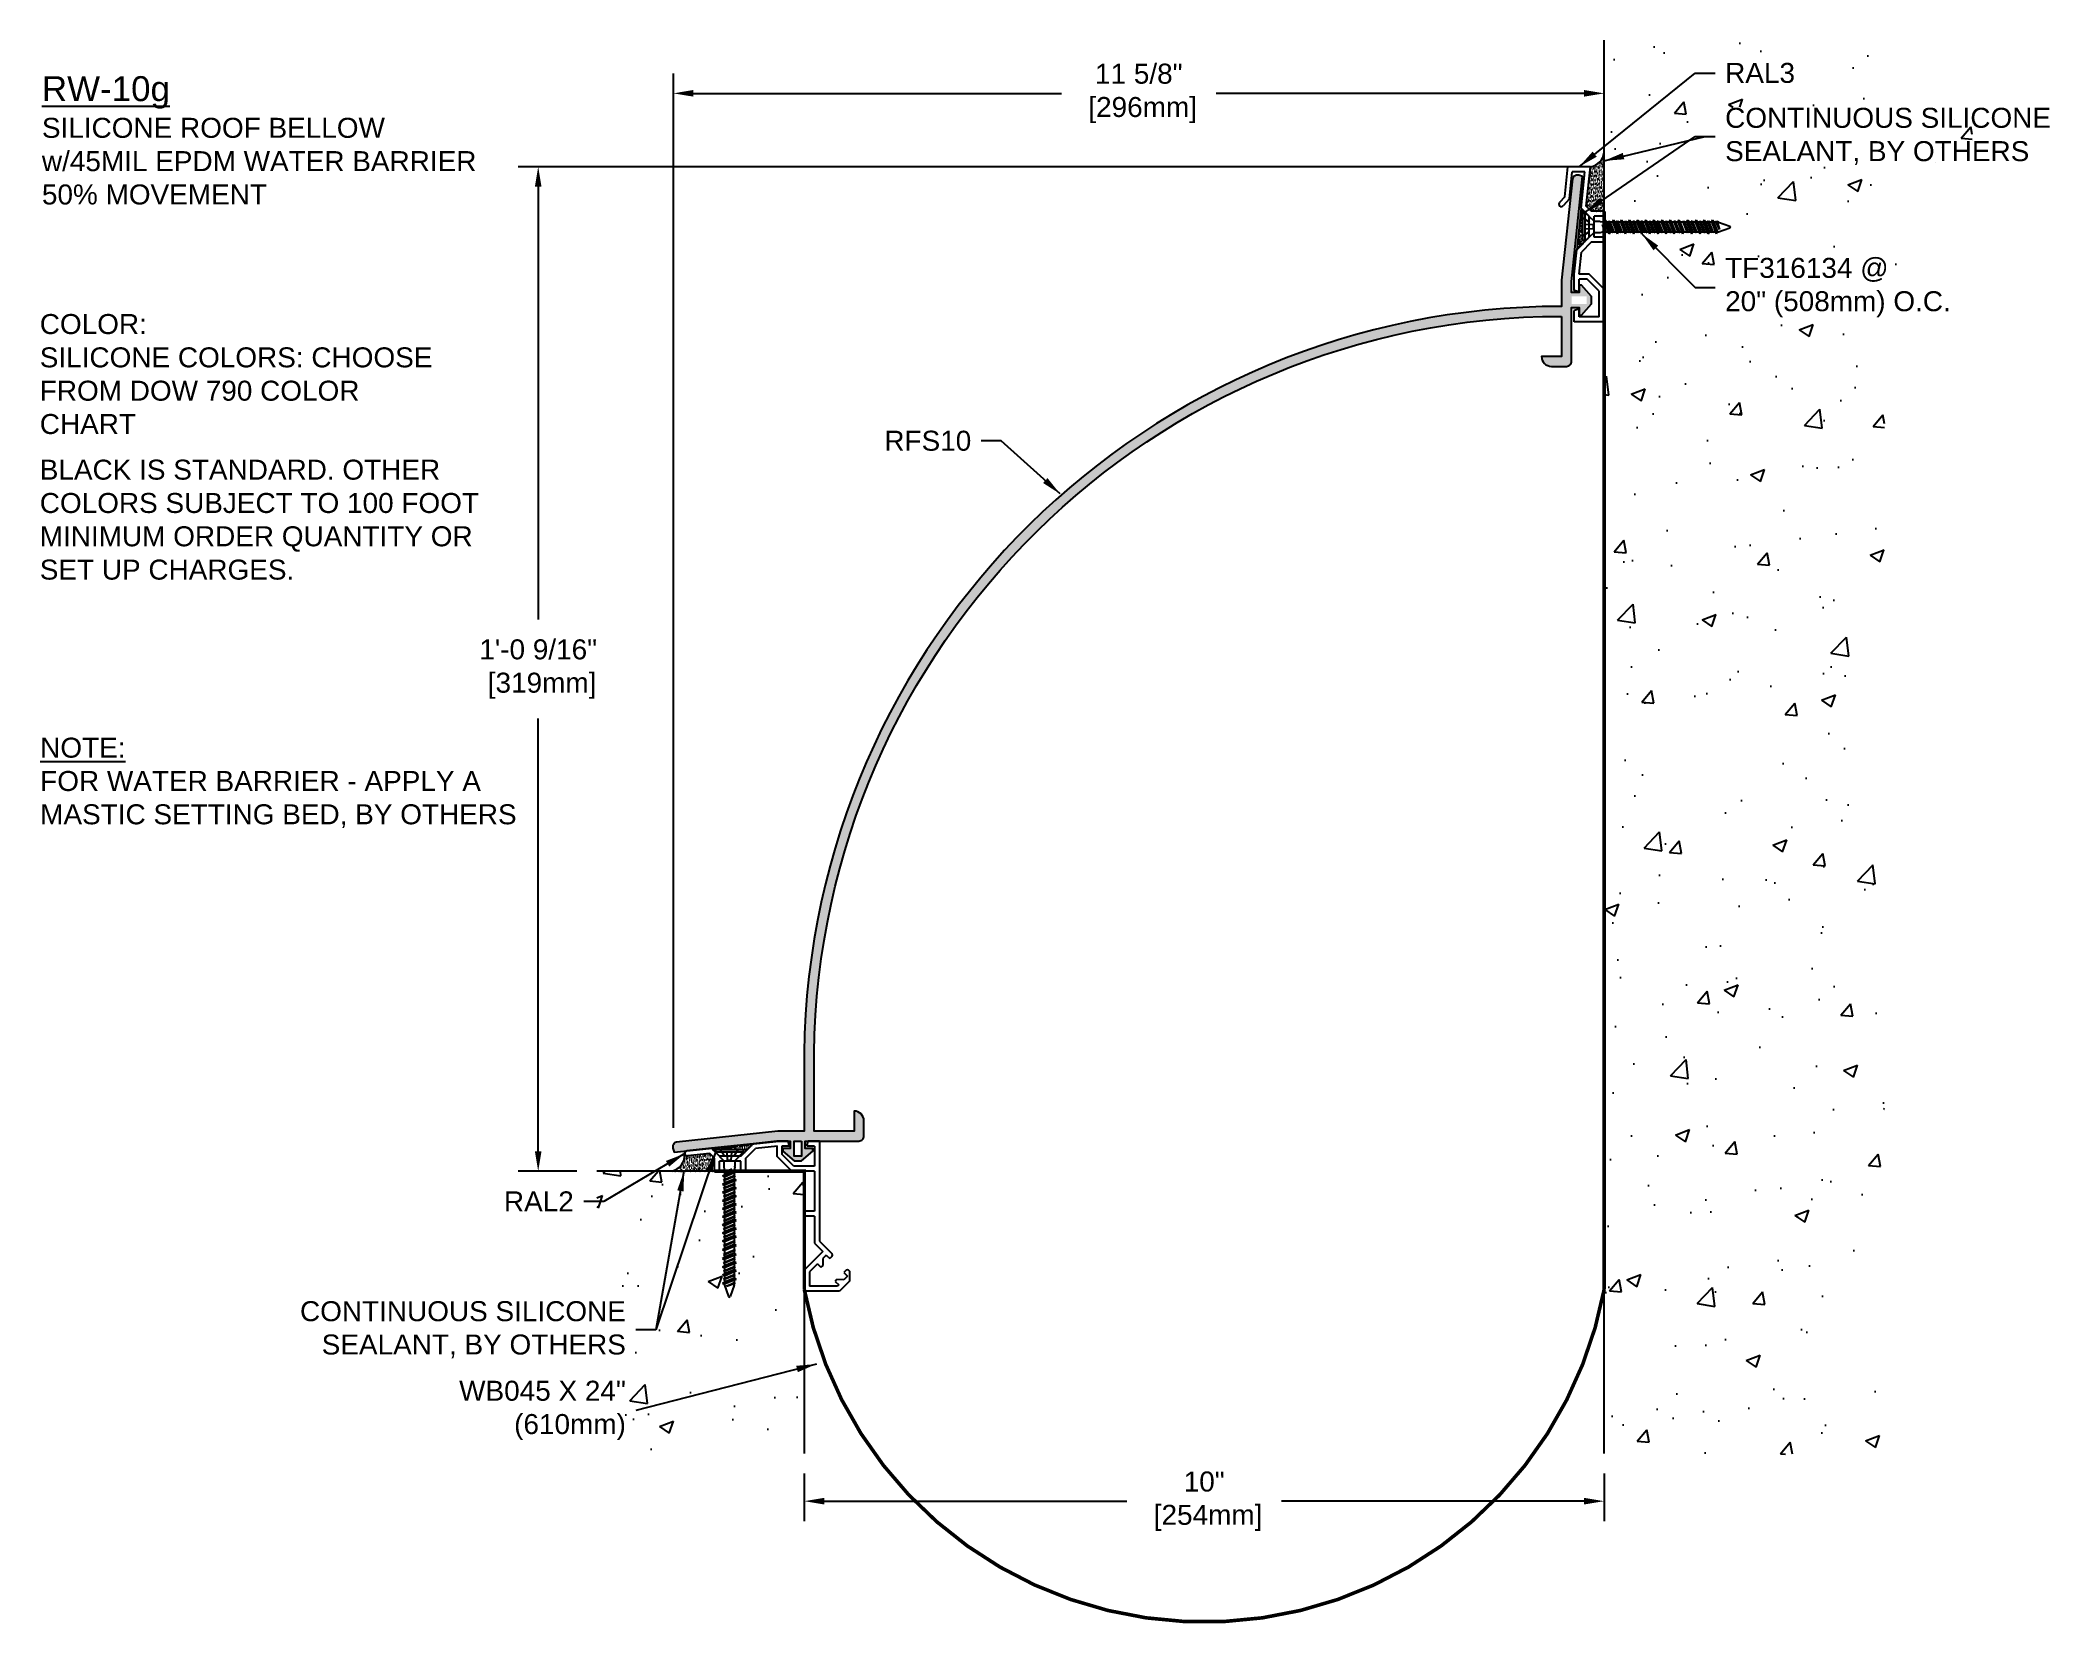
# Model space of a CAD drawing. Header units: inches. Extents: x -0.5 to 24.6, y -1.1 to 18.7.
import ezdxf

# ---------------------------------------------------------------- set-up
doc = ezdxf.new("R2010")
doc.units = ezdxf.units.IN
doc.header["$MEASUREMENT"] = 0
doc.linetypes.add('DASHED', pattern=[0.75, 0.5, -0.25])
for name, color, linetype in [('Anchors', 4, 'Continuous'), ('Conditions', 1, 'Continuous'), ('Dimensions', 3, 'Continuous'), ('Fillers', 2, 'Continuous'), ('Metals', 7, 'Continuous'), ('TEXT', 2, 'Continuous')]:
    doc.layers.add(name, color=color, linetype=linetype)
doc.styles.add('ARIAL', font='arial.ttf')
doc.dimstyles.new('Arial', dxfattribs={"dimtxt": 0.25, "dimasz": 0.25, "dimexe": 0.25, "dimexo": 0.25, "dimgap": 0.25, "dimtad": 0, "dimtih": 1, "dimtoh": 1, "dimdec": 4, "dimzin": 3, "dimdsep": 46, "dimlunit": 4, "dimtxsty": 'ARIAL', "dimcen": 0.25, "dimadec": 0, "dimazin": 0, "dimtfac": 1, "dimtdec": 4, "dimtofl": 0, "dimtmove": 0, "dimatfit": 3, "dimfxl": 0, "dimfrac": 2, "dimtolj": 1, "dimtzin": 0, "dimarcsym": 0})

msp = doc.modelspace()

# ---------------------------------------------------------------- texts
at = {"layer": 'TEXT', "char_height": 0.25, "style": 'ARIAL'}
for s, insert, attachment_point in [('RAL3', (20.5365, 18.32221), 4), ('CONTINUOUS SILICONE\\PSEALANT, BY OTHERS', (20.5365, 17.5304), 4), ('TF316134 @ \\P20" (508mm) O.C.', (20.5365, 15.63918), 4), ('RFS10', (11.11074, 13.7217), 6), ('RAL2', (6.14068, 4.20981), 6), ('CONTINUOUS SILICONE\\PSEALANT, BY OTHERS', (6.79196, 2.60476), 6), ('WB045 X 24"\\P(610mm)', (6.79196, 1.59541), 6)]:
    msp.add_mtext(s, dxfattribs=dict(at, insert=insert, attachment_point=attachment_point))
at = {"layer": 'TEXT', "attachment_point": 1, "style": 'ARIAL'}
for s, insert, char_height, width in [('{\\H0.93985x;\\LRW-10g\\P\\H0.8x;\\lSILICONE ROOF BELLOW\\Pw/45MIL EPDM WATER BARRIER\\P50% MOVEMENT}', (-0.50954, 18.2829), 0.3325, 10.1986292), ('COLOR:{\\L                             \\~\\P}SILICONE COLORS: CHOOSE FROM DOW 790 COLOR CHART', (-0.53627, 15.30777), 0.25, 5.0791442), ('BLACK IS STANDARD. OTHER COLORS SUBJECT TO 100 FOOT  MINIMUM ORDER QUANTITY OR SET UP CHARGES.', (-0.53627, 13.48658), 0.25, 5.8242079), ('{\\LNOTE:}\\PFOR WATER BARRIER - APPLY A MASTIC SETTING BED, BY OTHERS', (-0.53106, 10.00954), 0.25, 6.2268268)]:
    msp.add_mtext(s, dxfattribs=dict(at, insert=insert, char_height=char_height, width=width))

# ---------------------------------------------------------------- blocks, each defined once
blk = doc.blocks.new('*D7')
at = {"layer": 'DEFPOINTS', "color": 0}
for p in [(9.023, 1.058), (19.023, 1.058), (19.023, 0.46)]:
    blk.add_point(p, dxfattribs=at)
at = {"layer": 'Dimensions', "color": 0, "lineweight": -2}
for p, q in [((9.023, 0.808), (9.023, 0.21)), ((19.023, 0.808), (19.023, 0.21)), ((9.273, 0.46), (13.057, 0.46)), ((18.773, 0.46), (14.99, 0.46))]:
    blk.add_line(p, q, dxfattribs=at)
at = {"layer": 'Dimensions', "color": 0}
for points in [[(9.273, 0.502), (9.273, 0.419), (9.023, 0.46)], [(18.773, 0.502), (18.773, 0.419), (19.023, 0.46)]]:
    blk.add_solid(points, dxfattribs=at)
at = {"layer": 'Dimensions', "color": 0, "insert": (14.023, 0.46), "char_height": 0.25, "attachment_point": 5, "style": 'ARIAL'}
blk.add_mtext('\\A1;10"\\P [254mm]', dxfattribs=at)
blk = doc.blocks.new('A$C63CB1885')
for p, q in [((-0.176, 0), (-0.175, 0.018)), ((-0.176, 0), (0.176, 0)), ((-0.176, 0), (-0.07, -0.113)), ((-0.163, 0.029), (0.163, 0.029)), ((0.07, -0.113), (0.176, 0)), ((0.176, 0), (0.175, 0.018)), ((-0.086, -0.302), (0.086, -0.251)), ((-0.074, -0.251), (0.032, -0.215)), ((-0.074, -0.251), (-0.062, -0.245)), ((-0.074, -0.251), (-0.062, -0.257)), ((-0.07, -0.113), (0.07, -0.113)), ((-0.07, -0.113), (-0.07, -0.18)), ((-0.069, -0.189), (-0.063, -0.215)), ((-0.062, -0.245), (0.032, -0.215)), ((0.032, -0.215), (-0.062, -0.257)), ((-0.062, -0.225), (-0.062, -0.245)), ((0.062, -0.238), (-0.062, -0.289)), ((0.062, -0.225), (0.062, -0.238)), ((0.086, -0.251), (0.062, -0.238)), ((0.086, -0.251), (0.062, -0.264)), ((0.069, -0.189), (0.063, -0.215)), ((0.07, -0.113), (0.07, -0.18)), ((-0.086, -0.302), (-0.062, -0.289)), ((-0.086, -0.302), (-0.062, -0.315)), ((-0.086, -0.403), (0.086, -0.353)), ((-0.086, -0.403), (-0.062, -0.391)), ((-0.086, -0.403), (-0.062, -0.416)), ((-0.086, -0.505), (0.086, -0.454)), ((-0.086, -0.505), (-0.062, -0.492)), ((-0.074, -0.353), (0.074, -0.302)), ((-0.074, -0.353), (-0.062, -0.346)), ((-0.074, -0.353), (-0.062, -0.359)), ((-0.074, -0.454), (0.074, -0.403)), ((-0.074, -0.454), (-0.062, -0.448)), ((-0.074, -0.454), (-0.062, -0.46)), ((-0.062, -0.257), (-0.062, -0.289)), ((0.062, -0.264), (-0.062, -0.315)), ((-0.062, -0.346), (0.062, -0.296)), ((0.062, -0.308), (-0.062, -0.359)), ((-0.062, -0.315), (-0.062, -0.346)), ((0.062, -0.34), (-0.062, -0.391)), ((-0.062, -0.359), (-0.062, -0.391)), ((0.062, -0.366), (-0.062, -0.416)), ((-0.062, -0.448), (0.062, -0.397)), ((0.062, -0.41), (-0.062, -0.46)), ((-0.062, -0.416), (-0.062, -0.448)), ((0.062, -0.441), (-0.062, -0.492)), ((-0.062, -0.46), (-0.062, -0.492)), ((0.062, -0.467), (-0.062, -0.518)), ((-0.062, -0.55), (0.062, -0.499)), ((0.062, -0.264), (0.062, -0.296)), ((0.074, -0.302), (0.062, -0.296)), ((0.074, -0.302), (0.062, -0.308)), ((0.062, -0.308), (0.062, -0.34)), ((0.086, -0.353), (0.062, -0.34)), ((0.086, -0.353), (0.062, -0.366)), ((0.062, -0.366), (0.062, -0.397)), ((0.074, -0.403), (0.062, -0.397)), ((0.074, -0.403), (0.062, -0.41)), ((0.062, -0.41), (0.062, -0.441)), ((0.086, -0.454), (0.062, -0.441)), ((0.086, -0.454), (0.062, -0.467)), ((0.062, -0.467), (0.062, -0.499)), ((0.074, -0.505), (0.062, -0.499)), ((-0.086, -0.505), (-0.062, -0.518)), ((-0.086, -0.607), (0.086, -0.556)), ((-0.086, -0.607), (-0.062, -0.594)), ((-0.086, -0.607), (-0.062, -0.619)), ((-0.086, -0.708), (0.086, -0.657)), ((-0.086, -0.708), (-0.062, -0.695)), ((-0.086, -0.708), (-0.062, -0.721)), ((-0.074, -0.556), (0.074, -0.505)), ((-0.074, -0.556), (-0.062, -0.55)), ((-0.074, -0.556), (-0.062, -0.562)), ((-0.074, -0.657), (0.074, -0.607)), ((-0.074, -0.657), (-0.062, -0.651)), ((-0.074, -0.657), (-0.062, -0.664)), ((-0.074, -0.759), (0.074, -0.708)), ((-0.074, -0.759), (-0.062, -0.753)), ((0.062, -0.511), (-0.062, -0.562)), ((-0.062, -0.518), (-0.062, -0.55)), ((0.062, -0.543), (-0.062, -0.594)), ((-0.062, -0.562), (-0.062, -0.594)), ((0.062, -0.569), (-0.062, -0.619)), ((-0.062, -0.651), (0.062, -0.6)), ((0.062, -0.613), (-0.062, -0.664)), ((-0.062, -0.619), (-0.062, -0.651)), ((0.062, -0.644), (-0.062, -0.695)), ((-0.062, -0.664), (-0.062, -0.695)), ((0.062, -0.67), (-0.062, -0.721)), ((-0.062, -0.753), (0.062, -0.702)), ((0.062, -0.714), (-0.062, -0.765)), ((-0.062, -0.721), (-0.062, -0.753)), ((0.062, -0.746), (-0.062, -0.797)), ((0.074, -0.505), (0.062, -0.511)), ((0.062, -0.511), (0.062, -0.543)), ((0.086, -0.556), (0.062, -0.543)), ((0.086, -0.556), (0.062, -0.569)), ((0.062, -0.569), (0.062, -0.6)), ((0.074, -0.607), (0.062, -0.6)), ((0.074, -0.607), (0.062, -0.613)), ((0.062, -0.613), (0.062, -0.644)), ((0.086, -0.657), (0.062, -0.644)), ((0.086, -0.657), (0.062, -0.67)), ((0.062, -0.67), (0.062, -0.702)), ((0.074, -0.708), (0.062, -0.702)), ((0.074, -0.708), (0.062, -0.714)), ((0.062, -0.714), (0.062, -0.746)), ((0.086, -0.759), (0.062, -0.746)), ((-0.086, -0.81), (0.086, -0.759)), ((-0.086, -0.81), (-0.062, -0.797)), ((-0.086, -0.81), (-0.062, -0.823)), ((-0.086, -0.911), (0.086, -0.86)), ((-0.086, -0.911), (-0.062, -0.898)), ((-0.086, -0.911), (-0.062, -0.924)), ((-0.086, -1.013), (0.086, -0.962)), ((-0.086, -1.013), (-0.062, -1)), ((-0.074, -0.759), (-0.062, -0.765)), ((-0.074, -0.86), (0.074, -0.81)), ((-0.074, -0.86), (-0.062, -0.854)), ((-0.074, -0.86), (-0.062, -0.867)), ((-0.074, -0.962), (0.074, -0.911)), ((-0.074, -0.962), (-0.062, -0.956)), ((-0.074, -0.962), (-0.062, -0.968)), ((-0.062, -0.765), (-0.062, -0.797)), ((0.062, -0.772), (-0.062, -0.823)), ((-0.062, -0.854), (0.062, -0.804)), ((0.062, -0.816), (-0.062, -0.867)), ((-0.062, -0.823), (-0.062, -0.854)), ((0.062, -0.848), (-0.062, -0.898)), ((-0.062, -0.867), (-0.062, -0.898)), ((0.062, -0.873), (-0.062, -0.924)), ((-0.062, -0.956), (0.062, -0.905)), ((0.062, -0.917), (-0.062, -0.968)), ((-0.062, -0.924), (-0.062, -0.956)), ((0.062, -0.949), (-0.062, -1)), ((-0.062, -0.968), (-0.062, -1)), ((0.062, -0.975), (-0.062, -1.026)), ((0.086, -0.759), (0.062, -0.772)), ((0.062, -0.772), (0.062, -0.804)), ((0.074, -0.81), (0.062, -0.804)), ((0.074, -0.81), (0.062, -0.816)), ((0.062, -0.816), (0.062, -0.848)), ((0.086, -0.86), (0.062, -0.848)), ((0.086, -0.86), (0.062, -0.873)), ((0.062, -0.873), (0.062, -0.905)), ((0.074, -0.911), (0.062, -0.905)), ((0.074, -0.911), (0.062, -0.917)), ((0.062, -0.917), (0.062, -0.949)), ((0.086, -0.962), (0.062, -0.949)), ((0.086, -0.962), (0.062, -0.975)), ((0.062, -0.975), (0.062, -1.007)), ((-0.086, -1.013), (-0.062, -1.026)), ((-0.086, -1.114), (0.086, -1.064)), ((-0.086, -1.114), (-0.062, -1.101)), ((-0.086, -1.114), (-0.062, -1.127)), ((-0.086, -1.222), (0.086, -1.171)), ((-0.086, -1.222), (-0.062, -1.209)), ((-0.086, -1.222), (-0.062, -1.235)), ((-0.074, -1.064), (0.074, -1.013)), ((-0.074, -1.064), (-0.062, -1.057)), ((-0.074, -1.064), (-0.062, -1.07)), ((-0.074, -1.171), (0.074, -1.121)), ((-0.074, -1.171), (-0.062, -1.165)), ((-0.074, -1.171), (-0.062, -1.178)), ((-0.074, -1.282), (0.074, -1.231)), ((-0.062, -1.057), (0.062, -1.007)), ((0.062, -1.019), (-0.062, -1.07)), ((-0.062, -1.026), (-0.062, -1.057)), ((0.062, -1.051), (-0.062, -1.101)), ((-0.062, -1.07), (-0.062, -1.101)), ((0.062, -1.077), (-0.062, -1.127)), ((-0.062, -1.165), (0.062, -1.115)), ((0.062, -1.127), (-0.062, -1.178)), ((-0.062, -1.127), (-0.062, -1.165)), ((0.062, -1.159), (-0.062, -1.209)), ((-0.062, -1.178), (-0.062, -1.209)), ((0.062, -1.184), (-0.062, -1.235)), ((-0.062, -1.275), (0.062, -1.225)), ((-0.062, -1.235), (-0.062, -1.275)), ((0.062, -1.237), (-0.062, -1.288)), ((0.074, -1.013), (0.062, -1.007)), ((0.074, -1.013), (0.062, -1.019)), ((0.062, -1.019), (0.062, -1.051)), ((0.086, -1.064), (0.062, -1.051)), ((0.086, -1.064), (0.062, -1.077)), ((0.062, -1.077), (0.062, -1.115)), ((0.074, -1.121), (0.062, -1.115)), ((0.074, -1.121), (0.062, -1.127)), ((0.062, -1.127), (0.062, -1.159)), ((0.086, -1.171), (0.062, -1.159)), ((0.086, -1.171), (0.062, -1.184)), ((0.062, -1.184), (0.062, -1.225)), ((0.074, -1.231), (0.062, -1.225)), ((0.074, -1.231), (0.062, -1.237)), ((0.062, -1.237), (0.062, -1.269)), ((-0.086, -1.332), (0.086, -1.282)), ((-0.086, -1.332), (-0.062, -1.319)), ((-0.086, -1.332), (-0.062, -1.345)), ((-0.086, -1.438), (0.086, -1.387)), ((-0.086, -1.438), (-0.062, -1.425)), ((-0.086, -1.438), (-0.062, -1.451)), ((-0.086, -1.54), (0.086, -1.489)), ((-0.074, -1.282), (-0.062, -1.275)), ((-0.074, -1.282), (-0.062, -1.288)), ((-0.074, -1.387), (0.074, -1.336)), ((-0.074, -1.387), (-0.062, -1.381)), ((-0.074, -1.387), (-0.062, -1.393)), ((-0.074, -1.489), (0.074, -1.439)), ((-0.074, -1.489), (-0.062, -1.483)), ((-0.074, -1.489), (-0.062, -1.496)), ((0.062, -1.269), (-0.062, -1.319)), ((-0.062, -1.288), (-0.062, -1.319)), ((0.062, -1.295), (-0.062, -1.345)), ((-0.062, -1.381), (0.062, -1.33)), ((0.062, -1.343), (-0.062, -1.393)), ((-0.062, -1.345), (-0.062, -1.381)), ((0.062, -1.374), (-0.062, -1.425)), ((-0.062, -1.393), (-0.062, -1.425)), ((0.062, -1.4), (-0.062, -1.451)), ((-0.062, -1.483), (0.062, -1.433)), ((0.062, -1.445), (-0.062, -1.496)), ((-0.062, -1.451), (-0.062, -1.483)), ((0.062, -1.477), (-0.062, -1.527)), ((-0.062, -1.496), (-0.062, -1.527)), ((0.062, -1.502), (-0.062, -1.553)), ((0.086, -1.282), (0.062, -1.269)), ((0.086, -1.282), (0.062, -1.295)), ((0.062, -1.295), (0.062, -1.33)), ((0.074, -1.336), (0.062, -1.33)), ((0.074, -1.336), (0.062, -1.343)), ((0.062, -1.343), (0.062, -1.374)), ((0.086, -1.387), (0.062, -1.374)), ((0.086, -1.387), (0.062, -1.4)), ((0.062, -1.4), (0.062, -1.433)), ((0.074, -1.439), (0.062, -1.433)), ((0.074, -1.439), (0.062, -1.445)), ((0.062, -1.445), (0.062, -1.477)), ((0.086, -1.489), (0.062, -1.477)), ((0.086, -1.489), (0.062, -1.502)), ((0.062, -1.502), (0.062, -1.535)), ((-0.086, -1.54), (-0.062, -1.527)), ((-0.086, -1.54), (-0.062, -1.553)), ((-0.086, -1.643), (0.086, -1.592)), ((-0.086, -1.643), (-0.062, -1.63)), ((-0.086, -1.643), (-0.062, -1.655)), ((-0.074, -1.592), (0.074, -1.541)), ((-0.074, -1.592), (-0.062, -1.586)), ((-0.074, -1.592), (-0.062, -1.598)), ((-0.062, -1.586), (0.062, -1.535)), ((0.062, -1.547), (-0.062, -1.598)), ((-0.062, -1.553), (-0.062, -1.586)), ((0.062, -1.579), (-0.062, -1.63)), ((-0.062, -1.598), (-0.062, -1.63)), ((0.062, -1.605), (-0.062, -1.655)), ((-0.06, -1.668), (-0.01, -1.81)), ((-0.034, -1.679), (0.062, -1.636)), ((-0.034, -1.679), (0.074, -1.643)), ((0.062, -1.649), (-0.034, -1.679)), ((0.06, -1.668), (0.01, -1.81)), ((0.074, -1.541), (0.062, -1.535)), ((0.074, -1.541), (0.062, -1.547)), ((0.062, -1.547), (0.062, -1.579)), ((0.086, -1.592), (0.062, -1.579)), ((0.086, -1.592), (0.062, -1.605)), ((0.062, -1.605), (0.062, -1.652)), ((0.074, -1.643), (0.062, -1.636)), ((0.074, -1.643), (0.062, -1.649))]:
    blk.add_line(p, q)
at = {"linetype": 'DASHED', "ltscale": 0.025}
for p, q in [((-0.113, 0.029), (-0.024, -0.106)), ((-0.024, -0.106), (-0.031, 0.028)), ((0.024, -0.106), (0.031, 0.029)), ((0.112, 0.029), (0.024, -0.106)), ((-0.024, -0.106), (0.024, -0.106))]:
    blk.add_line(p, q, dxfattribs=at)
for centre, radius, start, end in [((-0.163, 0.017), 0.0112, 90, 175), ((0.163, 0.017), 0.0112, 5, 90), ((-0.023, -0.18), 0.0465, 180, 191.9357), ((-0.109, -0.225), 0.0465, 0, 11.9357), ((0.109, -0.225), 0.0465, 168.0643, 180), ((0.023, -0.18), 0.0465, 348.0643, 0), ((-0.016, -1.652), 0.0465, 183.9476, 199.3058), ((0.016, -1.652), 0.0465, 340.6942, 0), ((0, -1.806), 0.0106, 204.1001, 335.8999)]:
    blk.add_arc(centre, radius, start, end)
blk = doc.blocks.new('TF316134')
blk.add_blockref('A$C63CB1885', (0, -0.0285))
blk = doc.blocks.new('*D8')
at = {"layer": 'DEFPOINTS', "color": 0}
for p in [(5.696, 17.15), (18.852, 17.15), (6.429, 4.587)]:
    blk.add_point(p, dxfattribs=at)
at = {"layer": 'Dimensions', "color": 0, "lineweight": -2}
for p, q in [((18.602, 17.15), (5.446, 17.15)), ((5.696, 16.9), (5.696, 11.489)), ((5.696, 4.837), (5.696, 10.248)), ((6.179, 4.587), (5.446, 4.587))]:
    blk.add_line(p, q, dxfattribs=at)
at = {"layer": 'Dimensions', "color": 0}
for points in [[(5.654, 16.9), (5.737, 16.9), (5.696, 17.15)], [(5.654, 4.837), (5.737, 4.837), (5.696, 4.587)]]:
    blk.add_solid(points, dxfattribs=at)
at = {"layer": 'Dimensions', "color": 0, "insert": (5.696, 10.868), "char_height": 0.25, "attachment_point": 5, "style": 'ARIAL'}
blk.add_mtext('\\A1;1\'-0 9/16"\\P [319mm]', dxfattribs=at)
blk = doc.blocks.new('*D9')
at = {"layer": 'DEFPOINTS', "color": 0}
for p in [(19.023, 18.068), (19.023, 17.225), (7.386, 4.878)]:
    blk.add_point(p, dxfattribs=at)
at = {"layer": 'Dimensions', "color": 0, "lineweight": -2}
for p, q in [((7.386, 5.128), (7.386, 18.318)), ((19.023, 17.475), (19.023, 18.318)), ((7.636, 18.068), (12.238, 18.068)), ((18.773, 18.068), (14.171, 18.068))]:
    blk.add_line(p, q, dxfattribs=at)
at = {"layer": 'Dimensions', "color": 0}
for points in [[(7.636, 18.11), (7.636, 18.027), (7.386, 18.068)], [(18.773, 18.11), (18.773, 18.027), (19.023, 18.068)]]:
    blk.add_solid(points, dxfattribs=at)
at = {"layer": 'Dimensions', "color": 0, "insert": (13.205, 18.068), "char_height": 0.25, "attachment_point": 5, "style": 'ARIAL'}
blk.add_mtext('\\A1;11 5/8"\\P [296mm]', dxfattribs=at)
blk = doc.blocks.new('RAL2')
for p, q in [((-1.162, 1.787), (-1.47, 1.753)), ((-1.062, 1.687), (-1.162, 1.787)), ((-0.797, 1.687), (-0.642, 1.843)), ((-0.735, 1.662), (-0.613, 1.784)), ((-0.345, 1.875), (-0.642, 1.843)), ((-0.338, 1.813), (-0.613, 1.784)), ((-0.205, 1.875), (-0.345, 1.875)), ((-0.345, 1.813), (-0.345, 1.687)), ((-0.188, 1.813), (-0.283, 1.813)), ((-0.283, 1.813), (-0.283, 1.713)), ((-0.188, 1.813), (-0.205, 1.875)), ((0.03, 1.813), (0.047, 1.875)), ((0.125, 1.813), (0.03, 1.813)), ((0.187, 1.875), (0.047, 1.875)), ((0.125, 1.813), (0.125, 1.562)), ((0.187, 1.875), (0.187, 0.625)), ((-1.497, 1.72), (-1.497, 1.718)), ((-1.185, 1.722), (-1.464, 1.692)), ((-1.125, 1.662), (-1.185, 1.722)), ((-1.125, 1.5), (-1.125, 1.662)), ((-0.797, 1.687), (-1.062, 1.687)), ((-0.797, 1.625), (-1.062, 1.625)), ((-1.062, 1.5), (-1.062, 1.625)), ((-0.797, 1.5), (-0.797, 1.625)), ((-0.735, 1.5), (-0.735, 1.662)), ((-0.158, 1.5), (-0.345, 1.687)), ((-0.132, 1.562), (-0.283, 1.713)), ((0.125, 1.562), (-0.132, 1.562)), ((-1.062, 1.5), (-1.125, 1.5)), ((-0.735, 1.5), (-0.797, 1.5)), ((0.125, 1.5), (-0.158, 1.5)), ((0.125, 1.5), (0.125, 1)), ((0, 1), (0, 0.938)), ((0.125, 1), (0, 1)), ((0.125, 0.938), (0, 0.938)), ((0.125, 0.938), (0.125, 0.599)), ((0.125, 0.599), (0.228, 0.496)), ((0.187, 0.625), (0.346, 0.466)), ((0.228, 0.496), (0, 0.268)), ((0, 0.268), (0, 0)), ((0.163, 0.343), (0.062, 0.242)), ((0.163, 0.343), (0.206, 0.299)), ((0.228, 0.321), (0.206, 0.299)), ((0.272, 0.452), (0.228, 0.408)), ((0.228, 0.408), (0.228, 0.321)), ((0.272, 0.452), (0.316, 0.408)), ((0.346, 0.438), (0.316, 0.408)), ((0.522, 0.261), (0.493, 0.232)), ((0.551, 0.261), (0.563, 0.249)), ((0.438, 0), (0, 0)), ((0.062, 0.242), (0.062, 0.062)), ((0.412, 0.062), (0.062, 0.062)), ((0.405, 0.144), (0.383, 0.122)), ((0.383, 0.122), (0.428, 0.077)), ((0.493, 0.143), (0.405, 0.144)), ((0.428, 0.077), (0.412, 0.062)), ((0.563, 0.125), (0.438, 0)), ((0.493, 0.232), (0.537, 0.187)), ((0.537, 0.187), (0.493, 0.143)), ((0.563, 0.249), (0.563, 0.125))]:
    blk.add_line(p, q)
for centre, radius, start, end in [((-1.467, 1.723), 0.03, 96.1768, 186.1768), ((-1.467, 1.721), 0.03, 186.1768, 276.1768), ((0.332, 0.452), 0.02, 315, 45), ((0.537, 0.247), 0.02, 45, 135)]:
    blk.add_arc(centre, radius, start, end)
blk = doc.blocks.new('RAL3')
for p, q in [((-0.493, 1.563), (-0.454, 1.938)), ((-0.171, 1.938), (-0.454, 1.938)), ((-0.434, 1.537), (-0.398, 1.876)), ((-0.24, 1.876), (-0.398, 1.876)), ((-0.288, 1.421), (-0.24, 1.876)), ((-0.223, 1.444), (-0.171, 1.938)), ((-0.493, 1.563), (-0.558, 1.489)), ((-0.434, 1.537), (-0.511, 1.449)), ((-0.187, 1.32), (-0.288, 1.421)), ((-0.161, 1.383), (-0.223, 1.444)), ((-0.187, 1.056), (-0.187, 1.32)), ((0, 1.383), (-0.161, 1.383)), ((0, 1.32), (-0.125, 1.32)), ((-0.125, 1.056), (-0.125, 1.32)), ((0, 1.32), (0, 1.383)), ((-0.187, 1.056), (-0.343, 0.9)), ((0, 1.056), (-0.125, 1.056)), ((0, 0.993), (0, 1.056)), ((-0.375, 0.593), (-0.343, 0.9)), ((-0.313, 0.593), (-0.283, 0.871)), ((-0.161, 0.993), (-0.283, 0.871)), ((0, 0.993), (-0.161, 0.993)), ((-0.375, 0.392), (-0.375, 0.593)), ((-0.187, 0.593), (-0.313, 0.593)), ((-0.313, 0.375), (-0.313, 0.531)), ((-0.213, 0.531), (-0.313, 0.531)), ((-0.062, 0.38), (-0.213, 0.531)), ((0, 0.406), (-0.187, 0.593)), ((-0.313, 0.375), (-0.375, 0.392)), ((-0.062, 0.062), (-0.062, 0.38)), ((0, 0), (0, 0.406)), ((-0.313, 0.157), (-0.375, 0.14)), ((-0.375, 0), (-0.375, 0.14)), ((0, 0), (-0.375, 0)), ((-0.313, 0.062), (-0.313, 0.157)), ((-0.062, 0.062), (-0.313, 0.062))]:
    blk.add_line(p, q)
blk.add_arc((-0.534, 1.469), 0.031, 138.8174, 318.8174)
blk = doc.blocks.new('RFS10 at 10RW')
h = blk.add_hatch(color=256)
h.dxf.hatch_style = 1
h.paths.add_polyline_path([(9.907, 12.063), (9.859, 12.079, 0.414214), (9.782, 12.035), (9.644, 10.767), (9.644, 10.439, 0.410066), (0.172, 1.1), (0.172, 0.125), (-0.156, 0.125), (-1.424, -0.013, 0.450136), (-1.466, -0.097), (-1.452, -0.138), (-0.14, 0), (0, 0), (0, -0.094), (-0.094, -0.094), (-0.094, -0.125), (0.047, -0.25), (0.094, -0.25), (0.141, -0.25), (0.281, -0.125), (0.281, -0.094), (0.188, -0.094), (0.188, 0), (0.859, 0, 0.414214), (0.922, 0.062), (0.922, 0.251, 0.416578), (0.797, 0.375), (0.797, 0.125), (0.297, 0.125), (0.297, 1.099, -0.410038), (9.644, 10.314), (9.644, 9.814), (9.394, 9.814, 0.416578), (9.518, 9.689), (9.706, 9.689, 0.414214), (9.769, 9.751), (9.769, 10.423), (9.863, 10.423), (9.863, 10.329), (9.894, 10.329), (10.019, 10.47), (10.019, 10.517), (10.019, 10.564), (9.894, 10.704), (9.863, 10.704), (9.863, 10.611), (9.769, 10.611), (9.769, 10.75)])
h.paths.add_polyline_path([(9.769, 10.564), (9.956, 10.564), (9.956, 10.47), (9.769, 10.47), (9.769, 10.517)], flags=16)
h.paths.add_polyline_path([(0.141, 0), (0.141, -0.188), (0.047, -0.188), (0.047, 0), (0.094, 0)], flags=16)
blk.add_lwpolyline([(9.644, 10.314), (9.644, 9.814), (9.394, 9.814), (9.394, 9.813, 0.414214), (9.518, 9.689), (9.706, 9.689, 0.414214), (9.769, 9.751), (9.769, 10.423), (9.863, 10.423), (9.863, 10.329), (9.894, 10.329), (10.019, 10.47), (10.019, 10.517), (10.019, 10.564), (9.894, 10.704), (9.863, 10.704), (9.863, 10.611), (9.769, 10.611), (9.769, 10.75), (9.907, 12.063), (9.859, 12.079, 0.414214), (9.782, 12.035), (9.644, 10.767), (9.644, 10.439, 0.410066), (0.172, 1.1), (0.172, 0.125), (-0.156, 0.125), (-1.424, -0.013, 0.414214), (-1.468, -0.09), (-1.452, -0.138), (-0.14, 0), (0, 0), (0, -0.094), (-0.094, -0.094), (-0.094, -0.125), (0.047, -0.25), (0.094, -0.25), (0.141, -0.25), (0.281, -0.125), (0.281, -0.094), (0.188, -0.094), (0.188, 0), (0.859, 0, 0.414214), (0.922, 0.062), (0.922, 0.251, 0.414214), (0.798, 0.375), (0.797, 0.375), (0.797, 0.125), (0.297, 0.125), (0.297, 1.099, -0.410038), (9.644, 10.314)], format="xyb")
blk.add_lwpolyline([(0.141, 0), (0.141, -0.188), (0.047, -0.188), (0.047, 0), (0.094, 0)], close=True)

# ---------------------------------------------------------------- dimensions: what is measured, and where the dimension line sits
at = {"layer": 'Dimensions'}
for base, p1, p2, picture, middle in [((19.0233, 18.06842), (7.38624, 4.87845), (19.0233, 17.22457), '*D9', (13.20477, 18.06842)), ((19.0233, 0.46023), (9.0233, 1.05761), (19.0233, 1.05761), '*D7', (14.0233, 0.46023))]:
    dim = msp.add_linear_dim(base=base, p1=p1, p2=p2, dimstyle='Arial', override={"dimpost": '\\X'}, dxfattribs=at)
    dim.commit()
    dim.dimension.update_dxf_attribs({"geometry": picture, "text_midpoint": middle, "dimtype": 160})
dim = msp.add_linear_dim(base=(5.69577, 17.14999), p1=(6.42861, 4.58699), p2=(18.85201, 17.14999), angle=90, dimstyle='Arial', override={"dimpost": '\\X'}, dxfattribs=at)
dim.commit()
dim.dimension.update_dxf_attribs({"geometry": '*D8', "text_midpoint": (5.69577, 10.86849), "dimtype": 160})

# ---------------------------------------------------------------- hatches: boundary and pattern name
at = {"layer": 'Conditions'}
h = msp.add_hatch(dxfattribs=at)
h.set_pattern_fill('AR-CONC', color=256, scale=0.25)
h.set_pattern_definition([(50, (-2.8345, -2.3935), (1.79315, -0.15688), [0.1875, -2.0625]), (355, (-2.8345, -2.3935), (-0.34688, 1.88048), [0.15, -1.65]), (100.4514, (-2.685, -2.4066), (1.44627, 1.7236), [0.15935, -1.752855]), (46.184, (-2.8345, -1.8935), (2.6681, -0.4138), [0.28125, -3.09375]), (96.636, (-2.6122, -1.928), (2.33665, 2.4353), [0.23903, -2.62928]), (351.184, (-2.8345, -1.8935), (2.33665, 2.4353), [0.225, -2.475]), (21, (-2.5845, -2.0185), (1.49227, -1.00655), [0.1875, -2.0625]), (326, (-2.5845, -2.0185), (0.60829, 1.81288), [0.15, -1.65]), (71.4514, (-2.4602, -2.1024), (2.10056, 0.80633), [0.15935, -1.752855]), (37.5, (-2.8345, -2.3935), (0.0304, 0.832235), [0, -1.63, 0, -1.675, 0, -1.65625]), (7.5, (-2.8345, -2.3935), (0.657674, 0.98603), [0, -0.955, 0, -1.5925, 0, -0.63125]), (327.5, (-3.392, -2.3935), (1.334556, -0.056387), [0, -0.625, 0, -1.95, 0, -2.5875]), (317.5, (-3.642, -2.3935), (1.457965, 0.250262), [0, -0.8125, 0, -1.295, 0, -1.8375])])
h.paths.add_polyline_path([(22.52943, 18.73313), (19.0233, 18.73313), (19.0233, 1.04769), (22.52943, 1.04769)])
edge = h.paths.add_edge_path(flags=16)
edge.add_line((20.42884, 16.31145), (20.41586, 16.33556))
edge.add_line((20.41586, 16.33556), (20.38427, 16.33556))
edge.add_line((20.38427, 16.33556), (20.37806, 16.32401))
edge.add_line((20.37806, 16.32401), (20.37184, 16.33556))
edge.add_line((20.37184, 16.33556), (20.33955, 16.33555))
edge.add_line((20.33955, 16.33555), (20.32658, 16.31145))
edge.add_line((20.32658, 16.31145), (20.3136, 16.33555))
edge.add_line((20.3136, 16.33555), (20.28201, 16.33555))
edge.add_line((20.28201, 16.33555), (20.2758, 16.32401))
edge.add_line((20.2758, 16.32401), (20.26959, 16.33555))
edge.add_line((20.26959, 16.33555), (20.23729, 16.33555))
edge.add_line((20.23729, 16.33555), (20.22432, 16.31145))
edge.add_line((20.22432, 16.31145), (20.21135, 16.33554))
edge.add_line((20.21135, 16.33554), (20.17974, 16.33554))
edge.add_line((20.17974, 16.33554), (20.17354, 16.32401))
edge.add_line((20.17354, 16.32401), (20.16733, 16.33554))
edge.add_line((20.16733, 16.33554), (20.13165, 16.33554))
edge.add_line((20.13165, 16.33554), (20.11868, 16.31145))
edge.add_line((20.11868, 16.31145), (20.10572, 16.33554))
edge.add_line((20.10572, 16.33554), (20.07411, 16.33553))
edge.add_line((20.07411, 16.33553), (20.0679, 16.32401))
edge.add_line((20.0679, 16.32401), (20.0617, 16.33553))
edge.add_line((20.0617, 16.33553), (20.02152, 16.33553))
edge.add_line((20.02152, 16.33553), (20.00856, 16.31145))
edge.add_line((20.00856, 16.31145), (19.99559, 16.33553))
edge.add_line((19.99559, 16.33553), (19.96397, 16.33552))
edge.add_line((19.96397, 16.33552), (19.95778, 16.32401))
edge.add_line((19.95778, 16.32401), (19.95158, 16.33552))
edge.add_line((19.95158, 16.33552), (19.91364, 16.33552))
edge.add_line((19.91364, 16.33552), (19.90068, 16.31145))
edge.add_line((19.90068, 16.31145), (19.88772, 16.33552))
edge.add_line((19.88772, 16.33552), (19.85604, 16.33552))
edge.add_line((19.85604, 16.33552), (19.85606, 16.33546))
edge.add_line((19.85606, 16.33546), (19.8499, 16.32401))
edge.add_line((19.8499, 16.32401), (19.8437, 16.33552))
edge.add_line((19.8437, 16.33552), (19.81207, 16.33551))
edge.add_line((19.81207, 16.33551), (19.79911, 16.31145))
edge.add_line((19.79911, 16.31145), (19.78616, 16.33551))
edge.add_line((19.78616, 16.33551), (19.75448, 16.33551))
edge.add_line((19.75448, 16.33551), (19.7545, 16.33546))
edge.add_line((19.7545, 16.33546), (19.74833, 16.32401))
edge.add_line((19.74833, 16.32401), (19.74214, 16.33551))
edge.add_line((19.74214, 16.33551), (19.7105, 16.33551))
edge.add_line((19.7105, 16.33551), (19.69755, 16.31145))
edge.add_line((19.69755, 16.31145), (19.6846, 16.3355))
edge.add_line((19.6846, 16.3355), (19.65292, 16.3355))
edge.add_line((19.65292, 16.3355), (19.65293, 16.33546))
edge.add_line((19.65293, 16.33546), (19.64677, 16.32401))
edge.add_line((19.64677, 16.32401), (19.64059, 16.3355))
edge.add_line((19.64059, 16.3355), (19.60894, 16.3355))
edge.add_line((19.60894, 16.3355), (19.59599, 16.31145))
edge.add_line((19.59599, 16.31145), (19.58304, 16.3355))
edge.add_line((19.58304, 16.3355), (19.55136, 16.33549))
edge.add_line((19.55136, 16.33549), (19.55137, 16.33546))
edge.add_line((19.55137, 16.33546), (19.54521, 16.32401))
edge.add_line((19.54521, 16.32401), (19.53903, 16.33549))
edge.add_line((19.53903, 16.33549), (19.50737, 16.33549))
edge.add_line((19.50737, 16.33549), (19.49443, 16.31145))
edge.add_line((19.49443, 16.31145), (19.48148, 16.33549))
edge.add_line((19.48148, 16.33549), (19.4498, 16.33549))
edge.add_line((19.4498, 16.33549), (19.44981, 16.33546))
edge.add_line((19.44981, 16.33546), (19.44365, 16.32401))
edge.add_line((19.44365, 16.32401), (19.43747, 16.33548))
edge.add_line((19.43747, 16.33548), (19.4058, 16.33548))
edge.add_line((19.4058, 16.33548), (19.39286, 16.31145))
edge.add_line((19.39286, 16.31145), (19.37993, 16.33548))
edge.add_line((19.37993, 16.33548), (19.34824, 16.33548))
edge.add_line((19.34824, 16.33548), (19.34825, 16.33546))
edge.add_line((19.34825, 16.33546), (19.34208, 16.32401))
edge.add_line((19.34208, 16.32401), (19.33591, 16.33548))
edge.add_line((19.33591, 16.33548), (19.30423, 16.33547))
edge.add_line((19.30423, 16.33547), (19.2913, 16.31145))
edge.add_line((19.2913, 16.31145), (19.27837, 16.33547))
edge.add_line((19.27837, 16.33547), (19.24668, 16.33547))
edge.add_line((19.24668, 16.33547), (19.24668, 16.33546))
edge.add_line((19.24668, 16.33546), (19.24052, 16.32401))
edge.add_line((19.24052, 16.32401), (19.23435, 16.33547))
edge.add_line((19.23435, 16.33547), (19.20267, 16.33547))
edge.add_line((19.20267, 16.33547), (19.18974, 16.31145))
edge.add_line((19.18974, 16.31145), (19.17681, 16.33546))
edge.add_line((19.17681, 16.33546), (19.14512, 16.33546))
edge.add_line((19.14512, 16.33546), (19.13896, 16.32401))
edge.add_line((19.13896, 16.32401), (19.13279, 16.33546))
edge.add_line((19.13279, 16.33546), (19.1011, 16.33546))
edge.add_line((19.1011, 16.33546), (19.08818, 16.31145))
edge.add_line((19.08818, 16.31145), (19.07525, 16.33546))
edge.add_line((19.07525, 16.33546), (19.04356, 16.33545))
edge.add_line((19.04356, 16.33545), (19.0374, 16.32401))
edge.add_line((19.0374, 16.32401), (19.03123, 16.33545))
edge.add_line((19.03123, 16.33545), (19.07525, 16.33546))
edge.add_line((19.07525, 16.33546), (19.02447, 16.45995))
edge.add_line((19.02447, 16.45995), (19.0374, 16.48395))
edge.add_line((19.0374, 16.48395), (19.05032, 16.45995))
edge.add_line((19.05032, 16.45995), (19.08201, 16.45995))
edge.add_line((19.08201, 16.45995), (19.08818, 16.4714))
edge.add_line((19.08818, 16.4714), (19.09434, 16.45995))
edge.add_line((19.09434, 16.45995), (19.12603, 16.45995))
edge.add_line((19.12603, 16.45995), (19.13896, 16.48395))
edge.add_line((19.13896, 16.48395), (19.15188, 16.45995))
edge.add_line((19.15188, 16.45995), (19.18358, 16.45995))
edge.add_line((19.18358, 16.45995), (19.18974, 16.4714))
edge.add_line((19.18974, 16.4714), (19.1959, 16.45995))
edge.add_line((19.1959, 16.45995), (19.2276, 16.45995))
edge.add_line((19.2276, 16.45995), (19.24052, 16.48395))
edge.add_line((19.24052, 16.48395), (19.25345, 16.45995))
edge.add_line((19.25345, 16.45995), (19.28514, 16.45995))
edge.add_line((19.28514, 16.45995), (19.2913, 16.4714))
edge.add_line((19.2913, 16.4714), (19.29746, 16.45995))
edge.add_line((19.29746, 16.45995), (19.32916, 16.45995))
edge.add_line((19.32916, 16.45995), (19.34208, 16.48395))
edge.add_line((19.34208, 16.48395), (19.35501, 16.45995))
edge.add_line((19.35501, 16.45995), (19.3867, 16.45995))
edge.add_line((19.3867, 16.45995), (19.39286, 16.4714))
edge.add_line((19.39286, 16.4714), (19.39903, 16.45995))
edge.add_line((19.39903, 16.45995), (19.43072, 16.45995))
edge.add_line((19.43072, 16.45995), (19.44365, 16.48395))
edge.add_line((19.44365, 16.48395), (19.45657, 16.45995))
edge.add_line((19.45657, 16.45995), (19.48826, 16.45995))
edge.add_line((19.48826, 16.45995), (19.49443, 16.4714))
edge.add_line((19.49443, 16.4714), (19.50059, 16.45995))
edge.add_line((19.50059, 16.45995), (19.53228, 16.45995))
edge.add_line((19.53228, 16.45995), (19.54521, 16.48395))
edge.add_line((19.54521, 16.48395), (19.55813, 16.45995))
edge.add_line((19.55813, 16.45995), (19.58983, 16.45995))
edge.add_line((19.58983, 16.45995), (19.59599, 16.4714))
edge.add_line((19.59599, 16.4714), (19.60215, 16.45995))
edge.add_line((19.60215, 16.45995), (19.63385, 16.45995))
edge.add_line((19.63385, 16.45995), (19.64677, 16.48395))
edge.add_line((19.64677, 16.48395), (19.6597, 16.45995))
edge.add_line((19.6597, 16.45995), (19.69139, 16.45995))
edge.add_line((19.69139, 16.45995), (19.69755, 16.4714))
edge.add_line((19.69755, 16.4714), (19.70371, 16.45995))
edge.add_line((19.70371, 16.45995), (19.73541, 16.45995))
edge.add_line((19.73541, 16.45995), (19.74833, 16.48395))
edge.add_line((19.74833, 16.48395), (19.76126, 16.45995))
edge.add_line((19.76126, 16.45995), (19.79295, 16.45995))
edge.add_line((19.79295, 16.45995), (19.79911, 16.4714))
edge.add_line((19.79911, 16.4714), (19.80528, 16.45995))
edge.add_line((19.80528, 16.45995), (19.83697, 16.45995))
edge.add_line((19.83697, 16.45995), (19.8499, 16.48395))
edge.add_line((19.8499, 16.48395), (19.86282, 16.45995))
edge.add_line((19.86282, 16.45995), (19.90083, 16.45995))
edge.add_line((19.90083, 16.45995), (19.90699, 16.4714))
edge.add_line((19.90699, 16.4714), (19.91316, 16.45995))
edge.add_line((19.91316, 16.45995), (19.94485, 16.45995))
edge.add_line((19.94485, 16.45995), (19.95778, 16.48395))
edge.add_line((19.95778, 16.48395), (19.9707, 16.45995))
edge.add_line((19.9707, 16.45995), (20.01096, 16.45995))
edge.add_line((20.01096, 16.45995), (20.01712, 16.4714))
edge.add_line((20.01712, 16.4714), (20.02329, 16.45995))
edge.add_line((20.02329, 16.45995), (20.05498, 16.45995))
edge.add_line((20.05498, 16.45995), (20.0679, 16.48395))
edge.add_line((20.0679, 16.48395), (20.08083, 16.45995))
edge.add_line((20.08083, 16.45995), (20.11659, 16.45995))
edge.add_line((20.11659, 16.45995), (20.12275, 16.4714))
edge.add_line((20.12275, 16.4714), (20.12892, 16.45995))
edge.add_line((20.12892, 16.45995), (20.16061, 16.45995))
edge.add_line((20.16061, 16.45995), (20.17354, 16.48395))
edge.add_line((20.17354, 16.48395), (20.18646, 16.45995))
edge.add_line((20.18646, 16.45995), (20.21885, 16.45995))
edge.add_line((20.21885, 16.45995), (20.22502, 16.4714))
edge.add_line((20.22502, 16.4714), (20.23118, 16.45995))
edge.add_line((20.23118, 16.45995), (20.26287, 16.45995))
edge.add_line((20.26287, 16.45995), (20.2758, 16.48395))
edge.add_line((20.2758, 16.48395), (20.28872, 16.45995))
edge.add_line((20.28872, 16.45995), (20.32111, 16.45995))
edge.add_line((20.32111, 16.45995), (20.32728, 16.4714))
edge.add_line((20.32728, 16.4714), (20.33344, 16.45995))
edge.add_line((20.33344, 16.45995), (20.36513, 16.45995))
edge.add_line((20.36513, 16.45995), (20.37806, 16.48395))
edge.add_line((20.37806, 16.48395), (20.39098, 16.45995))
edge.add_line((20.39098, 16.45995), (20.42268, 16.45995))
edge.add_line((20.42268, 16.45995), (20.42884, 16.4714))
edge.add_line((20.42884, 16.4714), (20.435, 16.45995))
edge.add_line((20.435, 16.45995), (20.44643, 16.45995))
edge.add_line((20.44643, 16.45995), (20.59494, 16.40793))
edge.add_arc((20.5923, 16.3977), 0.01056, -65.899922, 75.488576, ccw=False)
edge.add_line((20.59661, 16.38806), (20.44235, 16.33402))
edge.add_line((20.44235, 16.33402), (20.44176, 16.33546))
edge.add_line((20.44176, 16.33546), (20.42884, 16.31145))
h.paths.add_polyline_path([(20.38422, 16.33546), (20.33344, 16.45995), (20.32111, 16.45995), (20.3719, 16.33546)], flags=0)
h.paths.add_polyline_path([(20.28196, 16.33546), (20.23118, 16.45995), (20.21885, 16.45995), (20.26963, 16.33546)], flags=0)
h.paths.add_polyline_path([(20.1797, 16.33546), (20.12892, 16.45995), (20.11659, 16.45995), (20.16737, 16.33546)], flags=0)
h.paths.add_polyline_path([(20.07407, 16.33546), (20.02329, 16.45995), (20.01096, 16.45995), (20.06174, 16.33546)], flags=0)
h.paths.add_polyline_path([(19.96394, 16.33546), (19.91316, 16.45995), (19.90083, 16.45995), (19.95161, 16.33546)], flags=0)
h.paths.add_polyline_path([(19.14512, 16.33546), (19.09434, 16.45995), (19.08201, 16.45995), (19.13279, 16.33546)], flags=0)
h.paths.add_polyline_path([(19.54135, 9.39312), (21.06104, 9.39312), (21.06104, 10.40225), (19.54135, 10.40225)], flags=16)
h.paths.add_polyline_path([(20.46903, 18.12735), (21.21801, 18.12735), (21.21801, 18.51373), (20.46903, 18.51373)], flags=16)
h.paths.add_polyline_path([(20.48195, 15.31097), (22.69191, 15.31097), (22.69191, 16.01317), (20.48195, 16.01317)])
h.paths.add_polyline_path([(20.47657, 17.19323), (23.6266, 17.19323), (23.6266, 17.89544), (20.47657, 17.89544)])
h = msp.add_hatch(dxfattribs=at)
h.set_pattern_fill('AR-SAND', color=256, scale=0.02)
h.set_pattern_definition([(37.5, (-2.834512, -2.39349), (-0.001259867, 0.038536475), [0, -0.0304, 0, -0.034, 0, -0.0325]), (7.5, (-2.83451, -2.39349), (0.03539553, 0.05644292), [0, -0.0164, 0, -0.0274, 0, -0.0105]), (327.5, (-2.859112, -2.39349), (0.062282837, 0.00011318), [0, -0.01, 0, -0.036, 0, -0.047]), (317.5, (-2.85911, -2.39349), (0.06012253, 0.01755351), [0, -0.005, 0, -0.0236, 0, -0.027])])
h.paths.add_polyline_path([(19.0233, 17.33161, -0.33829391), (18.85201, 17.14999), (18.80012, 16.65635), (18.86198, 16.59449), (19.0233, 16.59449)])
h = msp.add_hatch(dxfattribs=at)
h.set_pattern_fill('AR-SAND', color=256, scale=0.02)
h.set_pattern_definition([(37.5, (7.895165, 8.130852), (-0.00125987, 0.038536475), [0, -0.0304, 0, -0.034, 0, -0.0325]), (7.5, (7.895165, 8.13085), (0.03539553, 0.05644292), [0, -0.0164, 0, -0.0274, 0, -0.0105]), (327.5, (7.870565, 8.130852), (0.06228284, 0.00011318), [0, -0.01, 0, -0.036, 0, -0.047]), (317.5, (7.870565, 8.13085), (0.06012253, 0.01755351), [0, -0.005, 0, -0.0236, 0, -0.027])])
h.paths.add_polyline_path([(18.7578, 16.56115, -0.38887873), (18.76807, 16.57236), (18.7863, 16.57395), (18.8363, 16.52662), (18.8363, 16.53249), (18.73537, 16.63342), (18.68054, 16.11173), (18.8363, 16.26749), (18.8363, 16.26878), (18.7863, 16.22145), (18.76807, 16.22305, -0.38887873), (18.7578, 16.23425)])
h = msp.add_hatch(dxfattribs=at)
h.set_pattern_fill('AR-SAND', color=256, scale=0.02)
h.set_pattern_definition([(37.5, (3.665124, -0.730527), (-0.00125987, 0.03853648), [0, -0.0304, 0, -0.034, 0, -0.0325]), (7.5, (3.665124, -0.730527), (0.03539553, 0.05644292), [0, -0.0164, 0, -0.0274, 0, -0.0105]), (327.5, (3.640524, -0.730527), (0.06228284, 0.00011318), [0, -0.01, 0, -0.036, 0, -0.047]), (317.5, (3.640524, -0.730527), (0.06012253, 0.0175535), [0, -0.005, 0, -0.0236, 0, -0.027])])
h.paths.add_polyline_path([(7.90005, 4.74881), (7.84013, 4.80873), (7.56155, 4.77858, -0.41421356), (7.52849, 4.80518, -0.35781751), (7.36702, 4.58699), (7.90005, 4.58699)])
h = msp.add_hatch(dxfattribs=at)
h.set_pattern_fill('AR-SAND', color=256, scale=0.02)
h.set_pattern_definition([(37.5, (-0.104835, 0.130852), (-0.00125987, 0.03853648), [0, -0.0304, 0, -0.034, 0, -0.0325]), (7.5, (-0.104835, 0.13085), (0.03539553, 0.05644292), [0, -0.0164, 0, -0.0274, 0, -0.0105]), (327.5, (-0.129435, 0.130852), (0.06228284, 0.00011318), [0, -0.01, 0, -0.036, 0, -0.047]), (317.5, (-0.129435, 0.13085), (0.06012253, 0.0175535), [0, -0.005, 0, -0.0236, 0, -0.027])])
h.paths.add_polyline_path([(8.38345, 4.92989), (7.86298, 4.87356), (7.9517, 4.78485), (7.90965, 4.82927), (7.91124, 4.8475, -0.38887873), (7.92245, 4.85777), (8.24934, 4.85777, -0.38887873), (8.26055, 4.8475), (8.26215, 4.82927), (8.20982, 4.77399), (8.22755, 4.77399)])
h = msp.add_hatch(dxfattribs=at)
h.set_pattern_fill('AR-CONC', color=256, scale=0.25)
h.set_pattern_definition([(50, (-0.8345, -0.3935), (1.79315, -0.15688), [0.1875, -2.0625]), (355, (-0.8345, -0.3935), (-0.34688, 1.88048), [0.15, -1.65]), (100.451, (-0.685, -0.4066), (1.44627, 1.7236), [0.15935, -1.75286]), (46.184, (-0.8345, 0.1065), (2.6681, -0.4138), [0.28125, -3.09375]), (96.636, (-0.6122, 0.072), (2.33665, 2.4353), [0.239, -2.6293]), (351.184, (-0.8345, 0.1065), (2.33665, 2.4353), [0.225, -2.475]), (21, (-0.5845, -0.0185), (1.49227, -1.00655), [0.1875, -2.0625]), (326, (-0.5845, -0.0185), (0.6083, 1.81288), [0.15, -1.65]), (71.451, (-0.4602, -0.1024), (2.10056, 0.80633), [0.15935, -1.75286]), (37.5, (-0.8345, -0.3935), (0.0304, 0.832235), [0, -1.63, 0, -1.675, 0, -1.65625]), (7.5, (-0.8345, -0.3935), (0.657674, 0.98603), [0, -0.955, 0, -1.5925, 0, -0.63125]), (327.5, (-1.392, -0.3935), (1.334556, -0.056387), [0, -0.625, 0, -1.95, 0, -2.5875]), (317.5, (-1.642, -0.3935), (1.45797, 0.25026), [0, -0.8125, 0, -1.295, 0, -1.8375])])
h.paths.add_polyline_path([(9.0233, 4.58699), (8.15577, 4.58699), (8.17215, 4.57817), (8.14815, 4.56525), (8.14815, 4.53355), (8.15959, 4.52739), (8.14815, 4.52123), (8.14815, 4.48953), (8.17215, 4.47661), (8.14815, 4.46368), (8.14815, 4.43199), (8.15959, 4.42583), (8.14815, 4.41966), (8.14815, 4.38797), (8.17215, 4.37505), (8.14815, 4.36212), (8.14815, 4.33043), (8.15959, 4.32427), (8.14815, 4.3181), (8.14815, 4.28641), (8.17215, 4.27348), (8.14815, 4.26056), (8.14815, 4.22887), (8.15959, 4.2227), (8.14815, 4.21654), (8.14815, 4.18485), (8.17215, 4.17192), (8.14815, 4.159), (8.14815, 4.1273), (8.15959, 4.12114), (8.14815, 4.11498), (8.14815, 4.08328), (8.17215, 4.07036), (8.14815, 4.05743), (8.14815, 4.02574), (8.15959, 4.01958), (8.14815, 4.01341), (8.14815, 3.98172), (8.17215, 3.9688), (8.14815, 3.95587), (8.14815, 3.92418), (8.15959, 3.91802), (8.14815, 3.91185), (8.14815, 3.88016), (8.17215, 3.86723), (8.14815, 3.85431), (8.14815, 3.82262), (8.15959, 3.81645), (8.14815, 3.81029), (8.14815, 3.7786), (8.17215, 3.76567), (8.14815, 3.75275), (8.14815, 3.71474), (8.15959, 3.70857), (8.14815, 3.70241), (8.14815, 3.67072), (8.17215, 3.65779), (8.14815, 3.64487), (8.14815, 3.60461), (8.15959, 3.59845), (8.14815, 3.59228), (8.14815, 3.56059), (8.17215, 3.54766), (8.14815, 3.53474), (8.14815, 3.49898), (8.15959, 3.49281), (8.14815, 3.48665), (8.14815, 3.45496), (8.17215, 3.44203), (8.14815, 3.42911), (8.14815, 3.39671), (8.15959, 3.39055), (8.14815, 3.38439), (8.14815, 3.35269), (8.17215, 3.33977), (8.14815, 3.32684), (8.14815, 3.29445), (8.15959, 3.28829), (8.14815, 3.28213), (8.14815, 3.25043), (8.17215, 3.23751), (8.14815, 3.22458), (8.14815, 3.19289), (8.15959, 3.18673), (8.14815, 3.18056), (8.14815, 3.17705, -0.08443704), (8.14553, 3.16168), (8.09612, 3.02062, -0.70927499), (8.07626, 3.01896), (8.02626, 3.16168, -0.06654669), (8.02376, 3.17374), (7.99965, 3.18673), (8.02375, 3.19971), (8.02375, 3.23129), (8.0122, 3.23751), (8.02375, 3.24372), (8.02375, 3.27601), (7.99965, 3.28899), (8.02375, 3.30196), (8.02374, 3.33356), (8.0122, 3.33977), (8.02374, 3.34598), (8.02374, 3.37828), (7.99965, 3.39125), (8.02374, 3.40422), (8.02374, 3.43582), (8.0122, 3.44203), (8.02373, 3.44824), (8.02373, 3.48391), (7.99965, 3.49688), (8.02373, 3.50985), (8.02373, 3.54146), (8.0122, 3.54766), (8.02373, 3.55387), (8.02372, 3.59405), (7.99965, 3.60701), (8.02372, 3.61997), (8.02372, 3.65159), (8.0122, 3.65779), (8.02372, 3.66399), (8.02371, 3.70193), (7.99965, 3.71489), (8.02371, 3.72785), (8.02371, 3.75948), (8.0122, 3.76567), (8.02371, 3.77186), (8.02371, 3.8035), (7.99965, 3.81645), (8.02371, 3.82941), (8.0237, 3.86105), (8.0122, 3.86723), (8.0237, 3.87342), (8.0237, 3.90507), (7.99965, 3.91802), (8.0237, 3.93097), (8.02369, 3.96261), (8.0122, 3.9688), (8.02369, 3.97498), (8.02369, 4.00663), (7.99965, 4.01958), (8.02369, 4.03252), (8.02369, 4.06418), (8.0122, 4.07036), (8.02369, 4.07654), (8.02368, 4.1082), (7.99965, 4.12114), (8.02368, 4.13408), (8.02368, 4.16575), (8.0122, 4.17192), (8.02368, 4.1781), (8.02368, 4.20977), (7.99965, 4.2227), (8.02367, 4.23564), (8.02367, 4.26731), (8.0122, 4.27348), (8.02367, 4.27966), (8.02367, 4.31133), (7.99965, 4.32427), (8.02367, 4.3372), (8.02366, 4.36888), (8.0122, 4.37505), (8.02366, 4.38121), (8.02366, 4.4129), (7.99965, 4.42583), (8.02366, 4.43876), (8.02366, 4.47045), (8.0122, 4.47661), (8.02365, 4.48277), (8.02365, 4.51447), (7.99965, 4.52739), (8.02365, 4.54032), (8.02365, 4.57201), (8.0122, 4.57817), (8.02365, 4.58433), (8.02365, 4.58699), (6.42861, 4.58699), (6.42861, 1.05761), (9.0233, 1.05761)])
h.paths.add_polyline_path([(5.87424, 3.2038), (6.87288, 3.2038), (6.87288, 3.71898), (5.87424, 3.71898)], flags=9)
h.paths.add_polyline_path([(4.66107, 1.15967), (6.87083, 1.15967), (6.87083, 2.09578), (4.66107, 2.09578)], flags=9)
h.paths.add_polyline_path([(2.67318, 2.15521), (6.87322, 2.15521), (6.87322, 3.09149), (2.67318, 3.09149)], flags=9)

# ---------------------------------------------------------------- linework, layer by layer
for p, q in [((19.0233, 1.05761), (19.0233, 18.73313)), ((18.73537, 16.63342), (18.68054, 16.11173)), ((8.38345, 4.92989), (7.86298, 4.87356)), ((9.0233, 4.58699), (6.42861, 4.58699)), ((9.0233, 4.58699), (9.0233, 1.05761))]:
    msp.add_line(p, q, dxfattribs=at)
for centre, radius, start, end in [((18.8188, 17.3529), 0.20561, 279.294785, 354.056245), ((7.31484, 4.79445), 0.21393, 283.755736, 2.872635)]:
    msp.add_arc(centre, radius, start, end, dxfattribs=at)
at = {"layer": 'Fillers', "const_width": 0.045}
msp.add_lwpolyline([(7.8983, 4.58699), (9.0233, 4.58699), (9.0233, 3.10521, 0.83130697), (19.0233, 3.10521), (19.0233, 16.59449)], format="xyb", dxfattribs=at)
at = {"layer": 'Metals'}
msp.add_line((18.9608, 15.27449), (18.9608, 15.52449), dxfattribs=at)

# ---------------------------------------------------------------- block references
at = {"layer": 'Anchors', "rotation": 90}
msp.add_blockref('TF316134', (18.7578, 16.3977), dxfattribs=at)
at = {"layer": 'Anchors'}
msp.add_blockref('TF316134', (8.0859, 4.85777), dxfattribs=at)
at = {"layer": 'Fillers'}
msp.add_blockref('RFS10 at 10RW', (8.84733, 4.96483), dxfattribs=at)
at = {"layer": 'Metals'}
for name, p in [('RAL3', (19.0233, 15.21199)), ('RAL2', (9.02505, 3.08699))]:
    msp.add_blockref(name, p, dxfattribs=at)

msp.set_redraw_order([(e.dxf.handle, doc.entitydb.next_handle()) for e in msp.query("TEXT MTEXT ATTDEF DIMENSION ARC_DIMENSION")])  # texts and dimensions are drawn at this point

# ---------------------------------------------------------------- leaders
at = {"layer": 'TEXT'}
for points in [[(18.71073, 17.14999), (20.1615, 18.32221), (20.4115, 18.32221)], [(18.78584, 16.58295), (20.1615, 17.5304), (20.4115, 17.5304)], [(19.0233, 17.22457), (20.2865, 17.5304)], [(19.49443, 16.31145), (20.1615, 15.63918), (20.4115, 15.63918)], [(12.22173, 13.05804), (11.48574, 13.7217), (11.23574, 13.7217)], [(7.52828, 4.80716), (6.51568, 4.20981), (6.26568, 4.20981)], [(7.91277, 4.82378), (7.16696, 2.60476), (6.91696, 2.60476)], [(7.51828, 4.58699), (7.16696, 2.60476), (6.91696, 2.60476)], [(9.17408, 2.17564), (6.91696, 1.59541)]]:
    msp.add_leader(points, dimstyle='Arial', override={"dimgap": 0.125, "dimtad": 0}, dxfattribs=at)

doc.saveas('drawing.dxf')
